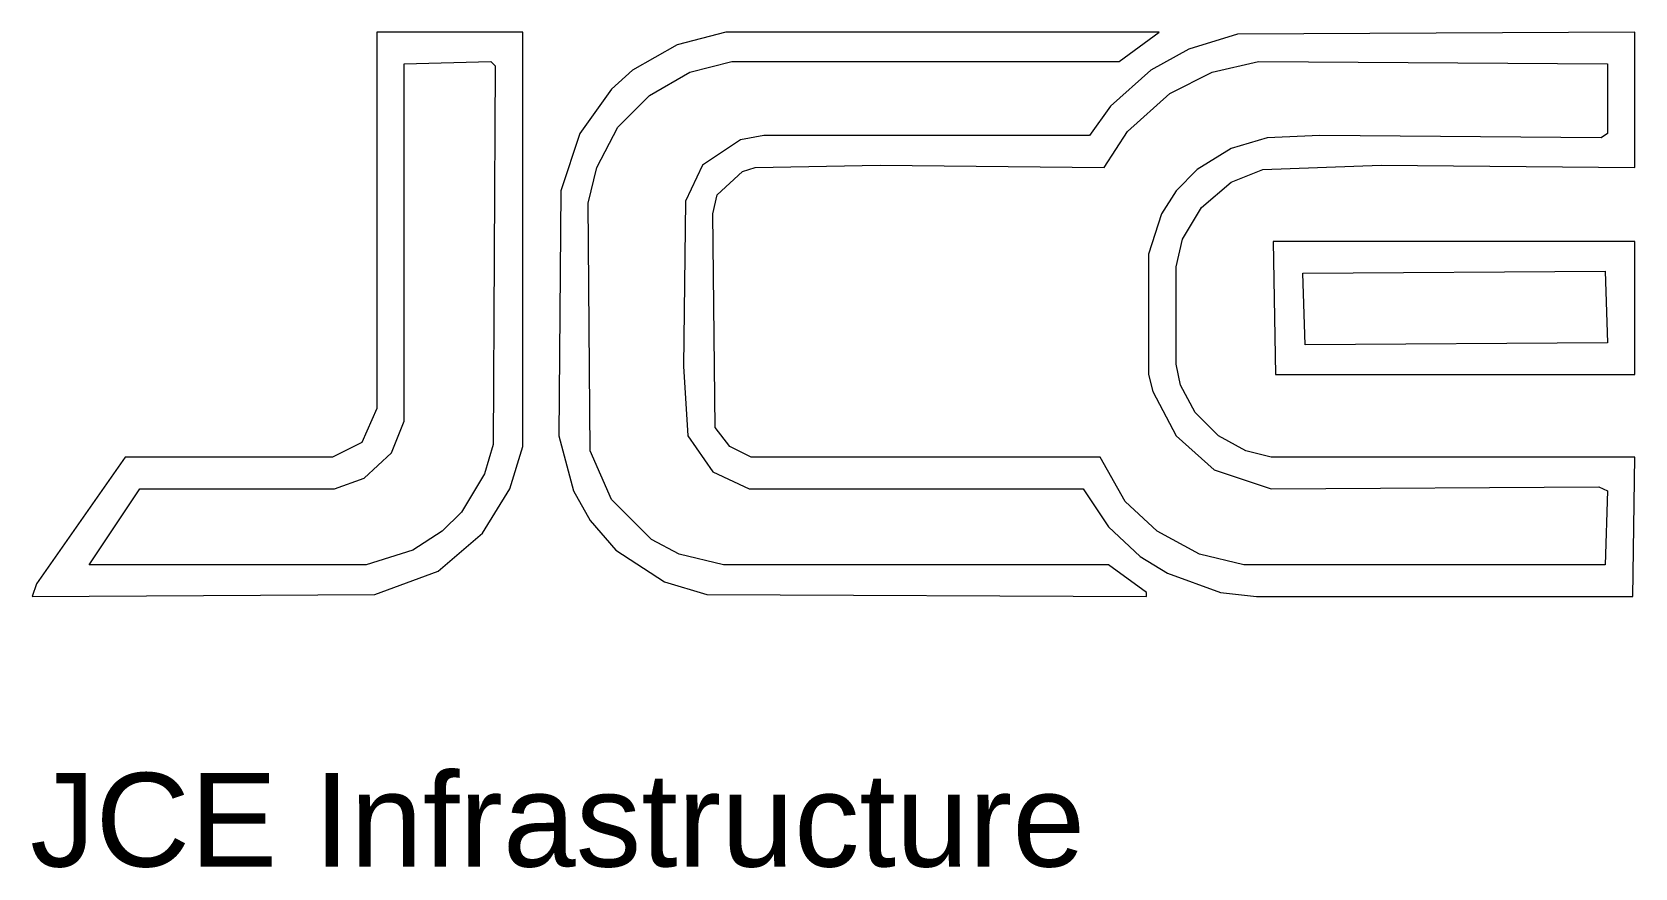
# Model space of a CAD drawing. Header units: metres. Extents: x 227626 to 228210, y 6571811 to 6573120.
# Drawn here: x 228187.98 to 228199.95, y 6573111.99 to 6573118.23 of the extents above; entities that cross this region are included whole.
import ezdxf

# ---------------------------------------------------------------- set-up
doc = ezdxf.new("R2010")
doc.units = ezdxf.units.M
doc.layers.add('C-ANNO-LOGO', color=2, linetype='CONTINUOUS', lineweight=18)
doc.styles.add('JCE', font='arial.ttf')

msp = doc.modelspace()

# ---------------------------------------------------------------- texts
at = {"layer": 'C-ANNO-LOGO', "style": 'JCE'}
msp.add_text('JCE Infrastructure', height=0.7, dxfattribs=at).set_placement((228187.963, 6573111.999))

# ---------------------------------------------------------------- linework, layer by layer
at = {"layer": 'C-ANNO-LOGO'}
for points in [[(228191.642, 6573118.231), (228190.553, 6573118.231), (228190.553, 6573115.42), (228190.442, 6573115.167), (228190.221, 6573115.057), (228188.674, 6573115.057), (228188.011, 6573114.11), (228187.979, 6573114.015), (228190.537, 6573114.031), (228191.011, 6573114.204), (228191.342, 6573114.489), (228191.547, 6573114.82), (228191.642, 6573115.136)], [(228192.305, 6573117.804), (228192.068, 6573117.473), (228191.926, 6573117.046), (228191.911, 6573115.215), (228192.021, 6573114.804), (228192.147, 6573114.583), (228192.337, 6573114.362), (228192.7, 6573114.125), (228193.016, 6573114.031), (228196.3, 6573114.015), (228196.3, 6573114.046), (228196.016, 6573114.252), (228193.142, 6573114.252), (228192.811, 6573114.331), (228192.605, 6573114.441), (228192.305, 6573114.741), (228192.147, 6573115.104), (228192.132, 6573116.952), (228192.195, 6573117.22), (228192.353, 6573117.52), (228192.59, 6573117.757), (228192.89, 6573117.931), (228193.205, 6573118.01), (228196.095, 6573118.01), (228196.395, 6573118.231), (228193.158, 6573118.231), (228192.795, 6573118.136), (228192.463, 6573117.946)], [(228199.947, 6573118.231), (228196.979, 6573118.215), (228196.616, 6573118.104), (228196.332, 6573117.946), (228196.032, 6573117.678), (228195.874, 6573117.457), (228193.442, 6573117.457), (228193.268, 6573117.425), (228192.984, 6573117.236), (228192.858, 6573116.967), (228192.842, 6573115.736), (228192.874, 6573115.215), (228193.063, 6573114.946), (228193.332, 6573114.82), (228195.826, 6573114.82), (228196.016, 6573114.536), (228196.253, 6573114.315), (228196.458, 6573114.189), (228196.853, 6573114.046), (228197.121, 6573114.015), (228199.932, 6573114.015), (228199.947, 6573115.057), (228197.232, 6573115.057), (228197.042, 6573115.104), (228196.837, 6573115.215), (228196.663, 6573115.389), (228196.553, 6573115.594), (228196.521, 6573115.752), (228196.521, 6573116.478), (228196.568, 6573116.683), (228196.711, 6573116.92), (228196.932, 6573117.11), (228197.168, 6573117.204), (228198.053, 6573117.236), (228199.947, 6573117.22)], [(228191.405, 6573118.01), (228191.437, 6573117.978), (228191.421, 6573115.152), (228191.358, 6573114.931), (228191.184, 6573114.646), (228191.042, 6573114.504), (228190.821, 6573114.362), (228190.474, 6573114.252), (228188.405, 6573114.252), (228188.784, 6573114.82), (228190.237, 6573114.82), (228190.458, 6573114.899), (228190.663, 6573115.089), (228190.758, 6573115.325), (228190.758, 6573117.994)], [(228199.742, 6573117.994), (228199.742, 6573117.473), (228199.695, 6573117.441), (228197.595, 6573117.457), (228197.2, 6573117.441), (228196.932, 6573117.362), (228196.679, 6573117.204), (228196.521, 6573117.046), (228196.411, 6573116.873), (228196.316, 6573116.573), (228196.316, 6573115.673), (228196.347, 6573115.546), (228196.521, 6573115.215), (228196.805, 6573114.962), (228197.232, 6573114.82), (228199.679, 6573114.836), (228199.742, 6573114.804), (228199.726, 6573114.252), (228197.026, 6573114.252), (228196.695, 6573114.331), (228196.379, 6573114.504), (228196.142, 6573114.725), (228195.953, 6573115.057), (228193.347, 6573115.057), (228193.19, 6573115.136), (228193.079, 6573115.278), (228193.063, 6573116.873), (228193.095, 6573117.015), (228193.284, 6573117.189), (228193.379, 6573117.22), (228194.311, 6573117.236), (228195.984, 6573117.22), (228196.158, 6573117.489), (228196.474, 6573117.773), (228196.79, 6573117.931), (228197.137, 6573118.01)], [(228197.247, 6573116.667), (228197.263, 6573115.673), (228199.947, 6573115.673), (228199.947, 6573116.667)], [(228197.468, 6573116.431), (228199.726, 6573116.446), (228199.742, 6573115.91), (228197.484, 6573115.894)]]:
    msp.add_lwpolyline(points, close=True, dxfattribs=at)

msp.set_redraw_order([(e.dxf.handle, doc.entitydb.next_handle()) for e in msp.query("TEXT MTEXT ATTDEF DIMENSION ARC_DIMENSION")])  # texts and dimensions are drawn at this point

doc.saveas('drawing.dxf')
